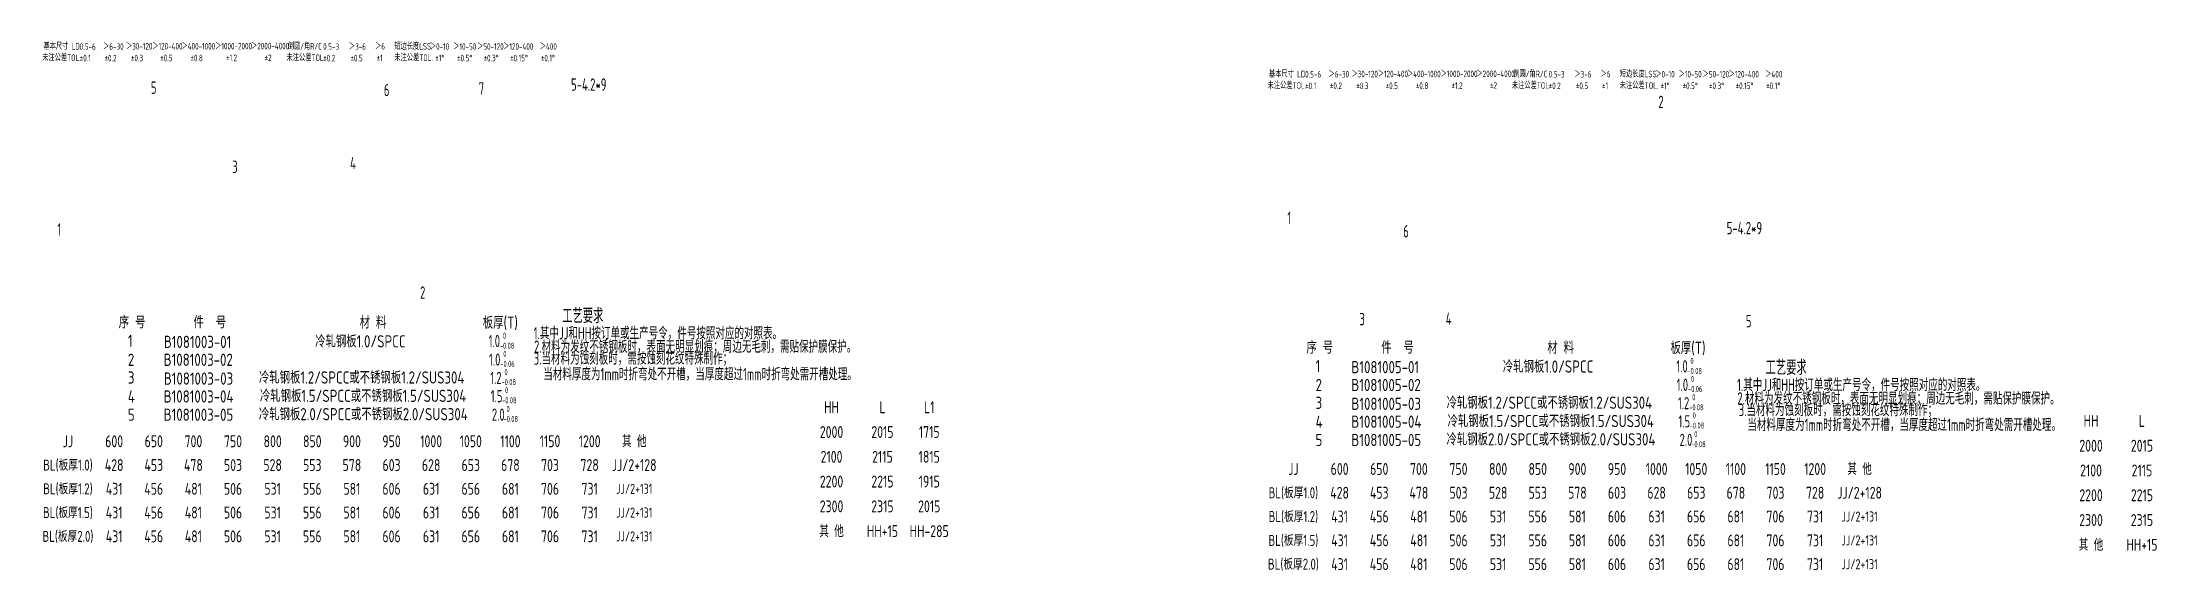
# Model space of a CAD drawing. Header units: inches. Extents: x 14216 to 120088, y -27128 to 23559.
# Drawn here: x 18623 to 20928, y -21369 to -20793 of the extents above; entities that cross this region are included whole.
import ezdxf
from ezdxf.enums import TextEntityAlignment as Align

# ---------------------------------------------------------------- set-up
doc = ezdxf.new("R2010")
doc.units = ezdxf.units.IN
doc.header["$LTSCALE"] = 0.3
doc.header["$MEASUREMENT"] = 0
for name, color, linetype in [('2', 2, 'Continuous'), ('2细实线', 2, 'Continuous'), ('6', 3, 'Continuous'), ('7', 4, 'Continuous')]:
    doc.layers.add(name, color=color, linetype=linetype)
doc.layers.add('粗实线', color=7, linetype='Continuous', lineweight=30)
doc.styles.add('HZ', font='isocp2.shx', dxfattribs={"width": 0.7, "bigfont": 'hztxt.shx'})

msp = doc.modelspace()

# ---------------------------------------------------------------- texts
at = {"layer": '2', "style": 'HZ', "width": 0.85}
for s, height, p in [('序 号', 13.31, (18706.5, -21105.3)), ('件  号', 13.31, (18788, -21105.3)), ('材 料', 13.31, (18969.1, -21105.4)), ('板厚(T)', 13.31, (19103.4, -21105.7)), ('1', 13.3, (18716.5, -21125.5)), ('B1081003-01', 13.3, (18755.7, -21126.6)), ('冷轧钢板1.0/SPCC', 13.31, (18920.6, -21126)), ('2 ', 13.31, (18716.5, -21146.1)), ('B1081003-02', 13.31, (18755.5, -21146.1)), ('序 号', 13.31, (20001.3, -21132.8)), ('件  号', 13.31, (20082.8, -21132.8)), ('材 料', 13.31, (20263.9, -21132.9)), ('板厚(T)', 13.31, (20398.2, -21133.2)), ('3', 13.3, (18716.5, -21165.5)), ('B1081003-03', 13.3, (18755.7, -21166.6)), ('冷轧钢板1.2/SPCC或不锈钢板1.2/SUS304', 13.31, (18859.3, -21165.4)), ('1', 13.3, (20011.3, -21153)), ('2 ', 13.31, (20011.3, -21173.6)), ('B1081005-02', 13.31, (20050.3, -21173.6)), ('B1081005-01', 13.3, (20050.4, -21154.1)), ('冷轧钢板1.0/SPCC', 13.31, (20215.4, -21153.5)), ('4', 13.3, (18716.5, -21186.1)), ('B1081003-04', 13.31, (18755.5, -21186.1)), ('冷轧钢板1.5/SPCC或不锈钢板1.5/SUS304', 13.31, (18860.4, -21185.4)), ('3', 13.3, (20011.3, -21193)), ('B1081005-03', 13.3, (20050.4, -21194.1)), ('冷轧钢板1.2/SPCC或不锈钢板1.2/SUS304', 13.31, (20154.1, -21192.9)), ('5', 13.3, (18716.5, -21206)), ('B1081003-05', 13.31, (18755.5, -21206)), ('冷轧钢板2.0/SPCC或不锈钢板2.0/SUS304', 13.31, (18859.2, -21205.4)), ('4', 13.3, (20011.3, -21213.6)), ('B1081005-04', 13.31, (20050.3, -21213.6)), ('冷轧钢板1.5/SPCC或不锈钢板1.5/SUS304', 13.31, (20155.2, -21212.9)), ('5', 13.3, (20011.3, -21233.5)), ('B1081005-05', 13.31, (20050.3, -21233.5)), ('冷轧钢板2.0/SPCC或不锈钢板2.0/SUS304', 13.31, (20154, -21232.8))]:
    msp.add_text(s, height=height, dxfattribs=at).set_placement(p)
at = {"layer": '2', "color": 6, "style": 'HZ', "width": 0.7}
for s, p in [('1.其中JJ和HH按订单或生产号令，件号按照对应的对照表。', (19158.9, -21117.2)), ('2.材料为发纹不锈钢板时，表面无明显划痕；周边无毛刺，需贴保护膜保护。', (19159.2, -21131.9)), ('1.其中JJ和HH按订单或生产号令，件号按照对应的对照表。', (20470.8, -21173.6)), ('2.材料为发纹不锈钢板时，表面无明显划痕；周边无毛刺，需贴保护膜保护。', (20471.1, -21188.3))]:
    msp.add_text(s, height=13.5, dxfattribs=at).set_placement(p)
for s, p in [('3.当材料为蚀刻板时，需按蚀刻花纹特殊制作；', (19158.9, -21148.9)), ('  当材料厚度为1mm时折弯处不开槽，当厚度超过1mm时折弯处需开槽处理。', (19158.5, -21165.9)), ('  3.当材料为蚀刻板时，需按蚀刻花纹特殊制作；', (20461.7, -21205)), ('  当材料厚度为1mm时折弯处不开槽，当厚度超过1mm时折弯处需开槽处理。', (20471.2, -21221.2))]:
    msp.add_text(s, height=13.5, dxfattribs=at).set_placement(p, align=Align.BOTTOM_LEFT)
at = {"layer": '2', "color": 6, "char_height": 13.5, "attachment_point": 5, "style": 'HZ'}
for insert in [(19218.9, -20839.5), (20478.8, -20995.9)]:
    msp.add_mtext('\\A1;5-4.2*9', dxfattribs=dict(at, insert=insert))
at = {"layer": '2', "attachment_point": 1, "style": 'HZ'}
for s, insert, char_height in [('1.0', (19109.8, -21112.4), 13.31), (' 0\\P-0.08', (19122, -21109.9), 6.55), ('1.0', (19110.2, -21132.6), 13.31), (' 0\\P-0.06', (19122.5, -21129.6), 6.55), (' 0\\P-0.08', (20416.7, -21137.4), 6.55), ('1.2', (19111.5, -21152.6), 13.31), (' 0\\P-0.08', (19123.8, -21149.6), 6.55), ('1.0', (20404.6, -21139.9), 13.31), ('1.0', (20405, -21160.1), 13.31), (' 0\\P-0.06', (20417.3, -21157.1), 6.55), ('1.5', (19112.1, -21172.4), 13.31), (' 0\\P-0.08', (19124.4, -21169.4), 6.55), ('1.2', (20406.3, -21180.1), 13.31), (' 0\\P-0.08', (20418.6, -21177.1), 6.55), ('2.0', (19113.3, -21192.6), 13.31), (' 0\\P-0.08', (19126, -21189.8), 6.55), ('1.5', (20406.9, -21199.9), 13.31), (' 0\\P-0.08', (20419.2, -21196.9), 6.55), ('2.0', (20408.1, -21220.1), 13.31), (' 0\\P-0.08', (20420.8, -21217.3), 6.55)]:
    msp.add_mtext(s, dxfattribs=dict(at, insert=insert, char_height=char_height))
at = {"layer": '2细实线', "style": 'HZ', "width": 0.8}
for s, height, p in [('HH', 12.96, (19483.6, -21191.2)), ('L', 13, (19539.1, -21191.2)), ('L1', 12.96, (19590.1, -21191.2)), ('HH', 12.96, (20856.7, -21206.1)), ('L', 13, (20912.2, -21206.1)), ('JJ', 12.96, (18651.1, -21228.3)), ('600', 12.96, (18701.5, -21228.3)), ('650', 12.96, (18744.7, -21228.3)), ('700', 12.96, (18787.9, -21228.3)), ('750', 12.96, (18831.1, -21228.3)), ('800', 12.96, (18874.3, -21228.3)), ('850', 12.96, (18917.5, -21228.3)), ('900', 12.96, (18960.7, -21228.3)), ('950', 12.96, (19003.9, -21228.3)), ('1000', 12.96, (19047.1, -21228.3)), ('1050', 12.96, (19090.3, -21228.3)), ('1100', 12.96, (19133.5, -21228.3)), ('1150', 12.96, (19176.7, -21228.3)), ('1200', 12.96, (19219.9, -21228.3)), ('其 他', 12.96, (19268.5, -21228.3)), ('2000', 12.96, (19483.6, -21218.2)), ('2015', 12.96, (19539.1, -21218.2)), ('1715', 12.96, (19590.1, -21218.2)), ('2000', 12.96, (20856.7, -21233.1)), ('2015', 12.96, (20912.2, -21233.1)), ('BL(板厚1.0)', 12, (18651.1, -21254.2)), ('428', 12.96, (18701.5, -21254.2)), ('453', 12.96, (18744.7, -21254.2)), ('478', 12.96, (18787.9, -21254.2)), ('503', 12.96, (18831.1, -21254.2)), ('528', 12.96, (18874.3, -21254.2)), ('553', 12.96, (18917.5, -21254.2)), ('578', 12.96, (18960.7, -21254.2)), ('603', 12.96, (19003.9, -21254.2)), ('628', 12.96, (19047.1, -21254.2)), ('653', 12.96, (19090.3, -21254.2)), ('678', 12.96, (19133.5, -21254.2)), ('703', 12.96, (19176.7, -21254.2)), ('728', 12.96, (19219.9, -21254.2)), ('JJ/2+128', 12.96, (19268.5, -21254.2)), ('2100', 12.96, (19483.6, -21245.2)), ('2115', 12.96, (19539.1, -21245.2)), ('1815', 12.96, (19590.1, -21245.2)), ('JJ', 12.96, (19987.1, -21258.5)), ('600', 12.96, (20037.5, -21258.5)), ('650', 12.96, (20080.7, -21258.5)), ('700', 12.96, (20123.9, -21258.5)), ('750', 12.96, (20167.1, -21258.5)), ('800', 12.96, (20210.3, -21258.5)), ('850', 12.96, (20253.5, -21258.5)), ('900', 12.96, (20296.7, -21258.5)), ('950', 12.96, (20339.9, -21258.5)), ('1000', 12.96, (20383.1, -21258.5)), ('1050', 12.96, (20426.3, -21258.5)), ('1100', 12.96, (20469.5, -21258.5)), ('1150', 12.96, (20512.7, -21258.5)), ('1200', 12.96, (20555.9, -21258.5)), ('其 他', 12.96, (20604.4, -21258.5)), ('BL(板厚1.2)', 12, (18651.1, -21280.1)), ('431', 12.96, (18701.5, -21280.1)), ('456', 12.96, (18744.7, -21280.1)), ('481', 12.96, (18787.9, -21280.1)), ('506', 12.96, (18831.1, -21280.1)), ('531', 12.96, (18874.3, -21280.1)), ('556', 12.96, (18917.5, -21280.1)), ('581', 12.96, (18960.7, -21280.1)), ('606', 12.96, (19003.9, -21280.1)), ('631', 12.96, (19047.1, -21280.1)), ('656', 12.96, (19090.3, -21280.1)), ('681', 12.96, (19133.5, -21280.1)), ('706', 12.96, (19176.7, -21280.1)), ('731', 12.96, (19219.9, -21280.1)), ('JJ/2+131', 11, (19268.5, -21280.1)), ('2200', 12.96, (19483.6, -21272.2)), ('2215', 12.96, (19539.1, -21272.2)), ('1915', 12.96, (19590.1, -21272.2)), ('2100', 12.96, (20856.7, -21260.1)), ('2115', 12.96, (20912.2, -21260.1)), ('BL(板厚1.5)', 12, (18651.1, -21306)), ('2300', 12.96, (19483.6, -21299.2)), ('2315', 12.96, (19539.1, -21299.2)), ('2015', 12.96, (19590.1, -21299.2)), ('BL(板厚1.0)', 12, (19987.1, -21284.4)), ('428', 12.96, (20037.5, -21284.4)), ('453', 12.96, (20080.7, -21284.4)), ('478', 12.96, (20123.9, -21284.4)), ('503', 12.96, (20167.1, -21284.4)), ('528', 12.96, (20210.3, -21284.4)), ('553', 12.96, (20253.5, -21284.4)), ('578', 12.96, (20296.7, -21284.4)), ('603', 12.96, (20339.9, -21284.4)), ('628', 12.96, (20383.1, -21284.4)), ('653', 12.96, (20426.3, -21284.4)), ('678', 12.96, (20469.5, -21284.4)), ('703', 12.96, (20512.7, -21284.4)), ('728', 12.96, (20555.9, -21284.4)), ('JJ/2+128', 12.96, (20604.4, -21284.4)), ('2200', 12.96, (20856.7, -21287.1)), ('2215', 12.96, (20912.2, -21287.1)), ('431', 12.96, (18701.5, -21306)), ('456', 12.96, (18744.7, -21306)), ('481', 12.96, (18787.9, -21306)), ('506', 12.96, (18831.1, -21306)), ('531', 12.96, (18874.3, -21306)), ('556', 12.96, (18917.5, -21306)), ('581', 12.96, (18960.7, -21306)), ('606', 12.96, (19003.9, -21306)), ('631', 12.96, (19047.1, -21306)), ('656', 12.96, (19090.3, -21306)), ('681', 12.96, (19133.5, -21306)), ('706', 12.96, (19176.7, -21306)), ('731', 12.96, (19219.9, -21306)), ('JJ/2+131', 11, (19268.5, -21306)), ('其 他', 12.96, (19483.6, -21326.2)), ('HH+15', 12.96, (19539.1, -21326.2)), ('HH-285', 12.96, (19590.1, -21326.2)), ('BL(板厚1.2)', 12, (19987.1, -21310.3)), ('431', 12.96, (20037.5, -21310.3)), ('456', 12.96, (20080.7, -21310.3)), ('481', 12.96, (20123.9, -21310.3)), ('506', 12.96, (20167.1, -21310.3)), ('531', 12.96, (20210.3, -21310.3)), ('556', 12.96, (20253.5, -21310.3)), ('581', 12.96, (20296.7, -21310.3)), ('606', 12.96, (20339.9, -21310.3)), ('631', 12.96, (20383.1, -21310.3)), ('656', 12.96, (20426.3, -21310.3)), ('681', 12.96, (20469.5, -21310.3)), ('706', 12.96, (20512.7, -21310.3)), ('731', 12.96, (20555.9, -21310.3)), ('JJ/2+131', 11, (20604.4, -21310.3)), ('2300', 12.96, (20856.7, -21314.1)), ('2315', 12.96, (20912.2, -21314.1)), ('BL(板厚2.0)', 12, (18651.1, -21331.9)), ('431', 12.96, (18701.5, -21331.9)), ('456', 12.96, (18744.7, -21331.9)), ('481', 12.96, (18787.9, -21331.9)), ('506', 12.96, (18831.1, -21331.9)), ('531', 12.96, (18874.3, -21331.9)), ('556', 12.96, (18917.5, -21331.9)), ('581', 12.96, (18960.7, -21331.9)), ('606', 12.96, (19003.9, -21331.9)), ('631', 12.96, (19047.1, -21331.9)), ('656', 12.96, (19090.3, -21331.9)), ('681', 12.96, (19133.5, -21331.9)), ('706', 12.96, (19176.7, -21331.9)), ('731', 12.96, (19219.9, -21331.9)), ('JJ/2+131', 11, (19268.5, -21331.9)), ('BL(板厚1.5)', 12, (19987.1, -21336.3)), ('431', 12.96, (20037.5, -21336.3)), ('456', 12.96, (20080.7, -21336.3)), ('481', 12.96, (20123.9, -21336.3)), ('506', 12.96, (20167.1, -21336.3)), ('531', 12.96, (20210.3, -21336.3)), ('556', 12.96, (20253.5, -21336.3)), ('581', 12.96, (20296.7, -21336.3)), ('606', 12.96, (20339.9, -21336.3)), ('631', 12.96, (20383.1, -21336.3)), ('656', 12.96, (20426.3, -21336.3)), ('681', 12.96, (20469.5, -21336.3)), ('706', 12.96, (20512.7, -21336.3)), ('731', 12.96, (20555.9, -21336.3)), ('JJ/2+131', 11, (20604.4, -21336.3)), ('其 他', 12.96, (20856.7, -21341.1)), ('HH+15', 12.96, (20912.2, -21341.1)), ('BL(板厚2.0)', 12, (19987.1, -21362.2)), ('431', 12.96, (20037.5, -21362.2)), ('456', 12.96, (20080.7, -21362.2)), ('481', 12.96, (20123.9, -21362.2)), ('506', 12.96, (20167.1, -21362.2)), ('531', 12.96, (20210.3, -21362.2)), ('556', 12.96, (20253.5, -21362.2)), ('581', 12.96, (20296.7, -21362.2)), ('606', 12.96, (20339.9, -21362.2)), ('631', 12.96, (20383.1, -21362.2)), ('656', 12.96, (20426.3, -21362.2)), ('681', 12.96, (20469.5, -21362.2)), ('706', 12.96, (20512.7, -21362.2)), ('731', 12.96, (20555.9, -21362.2)), ('JJ/2+131', 11, (20604.4, -21362.2))]:
    msp.add_text(s, height=height, dxfattribs=at).set_placement(p, align=Align.MIDDLE_CENTER)
at = {"layer": '6', "color": 2, "style": 'HZ', "width": 0.7}
for s, p in [('未注公差TOL.', (18623, -20813.8)), ('基本尺寸 LD.', (18624.4, -20801.4)), ('0.5-6', (18664, -20801.6)), ('%%P0.1', (18664, -20814.2)), ('＞6-30', (18689.4, -20801.6)), ('%%P0.2', (18691, -20814.2)), ('＞30-120', (18714.4, -20801.3)), ('%%P0.3', (18719.8, -20814.2)), ('＞120-400', (18743.1, -20801.3)), ('%%P0.5', (18751.7, -20814.1)), ('＞400-1000', (18774.9, -20801.3)), ('%%P0.8', (18784.6, -20814.1)), ('＞1000-2000', (18811.6, -20801.2)), ('%%P1.2', (18823.5, -20814)), ('＞2000-4000', (18850.7, -20801.1)), ('%%P2', (18865.5, -20813.9)), ('未注公差TOL.', (18889.4, -20813.8)), ('倒圆/角R/C', (18890.8, -20801.4)), ('0.5-3', (18929.4, -20801.6)), ('%%P0.2', (18929.4, -20814.2)), ('＞3-6', (18957.4, -20801.6)), ('%%P0.5', (18959.1, -20814.2)), ('＞6', (18985.9, -20801.3)), ('%%P1', (18987.6, -20814.2)), ('短边长度LSS.', (19006.9, -20801.4)), ('未注公差TOL.', (19006.9, -20813.8)), ('＞0-10', (19045.7, -20801.6)), ('%%P1%%D', (19051.5, -20814.2)), ('＞10-50', (19071.2, -20801.6)), ('%%P0.5%%D', (19075.4, -20814.2)), ('＞50-120', (19097.2, -20801.6)), ('%%P0.3%%D', (19104.2, -20814.2)), ('＞120-400', (19125.6, -20801.6)), ('%%P0.15%%D', (19133.2, -20814.2)), ('＞400', (19165.5, -20801.6)), ('%%P0.1%%D', (19166.7, -20814.2)), ('未注公差TOL.', (19959, -20844.1)), ('基本尺寸 LD.', (19960.4, -20831.6)), ('0.5-6', (19999.9, -20831.8)), ('%%P0.1', (19999.9, -20844.4)), ('＞6-30', (20025.4, -20831.8)), ('%%P0.2', (20026.9, -20844.4)), ('＞30-120', (20050.4, -20831.6)), ('%%P0.3', (20055.7, -20844.4)), ('＞120-400', (20079.1, -20831.5)), ('%%P0.5', (20087.7, -20844.3)), ('＞400-1000', (20110.9, -20831.5)), ('%%P0.8', (20120.6, -20844.3)), ('＞1000-2000', (20147.6, -20831.4)), ('%%P1.2', (20159.5, -20844.2)), ('＞2000-4000', (20186.7, -20831.3)), ('%%P2', (20201.5, -20844.1)), ('未注公差TOL.', (20225.3, -20844.1)), ('倒圆/角R/C', (20226.8, -20831.6)), ('0.5-3', (20265.4, -20831.8)), ('%%P0.2', (20265.4, -20844.4)), ('＞3-6', (20293.4, -20831.8)), ('%%P0.5', (20295.1, -20844.4)), ('＞6', (20321.9, -20831.6)), ('%%P1', (20323.6, -20844.4)), ('短边长度LSS.', (20342.9, -20831.6)), ('未注公差TOL.', (20342.9, -20844.1)), ('＞0-10', (20381.7, -20831.8)), ('%%P1%%D', (20387.4, -20844.4)), ('＞10-50', (20407.1, -20831.8)), ('%%P0.5%%D', (20411.4, -20844.4)), ('＞50-120', (20433.2, -20831.8)), ('%%P0.3%%D', (20440.2, -20844.4)), ('＞120-400', (20461.6, -20831.8)), ('%%P0.15%%D', (20469.2, -20844.4)), ('＞400', (20501.5, -20831.8)), ('%%P0.1%%D', (20502.6, -20844.4))]:
    msp.add_text(s, height=7.2, dxfattribs=at).set_placement(p)
at = {"layer": '7', "style": 'HZ', "width": 0.7}
for s, p in [('5', (18741.5, -20849.6)), ('7', (19099, -20850.4)), ('6', (18995.5, -20852.1)), ('2', (20385, -20865.1)), ('3', (18830.2, -20935.9)), ('4', (18958.7, -20931.8)), ('1', (18639.5, -21004.2)), ('1', (19980.5, -20991.6)), ('6', (20106.8, -21006.1)), ('2', (19035, -21072.9)), ('3', (20059.1, -21101.9)), ('4', (20153.2, -21101.4)), ('5', (20480.4, -21104.1))]:
    msp.add_text(s, height=13.5, dxfattribs=at).set_placement(p)
at = {"layer": '粗实线', "color": 3, "linetype": 'Continuous', "lineweight": -3, "style": 'HZ', "width": 0.7}
for p in [(19190, -21099.6), (20501.9, -21156)]:
    msp.add_text('工艺要求', height=16, dxfattribs=at).set_placement(p)

doc.saveas('drawing.dxf')
